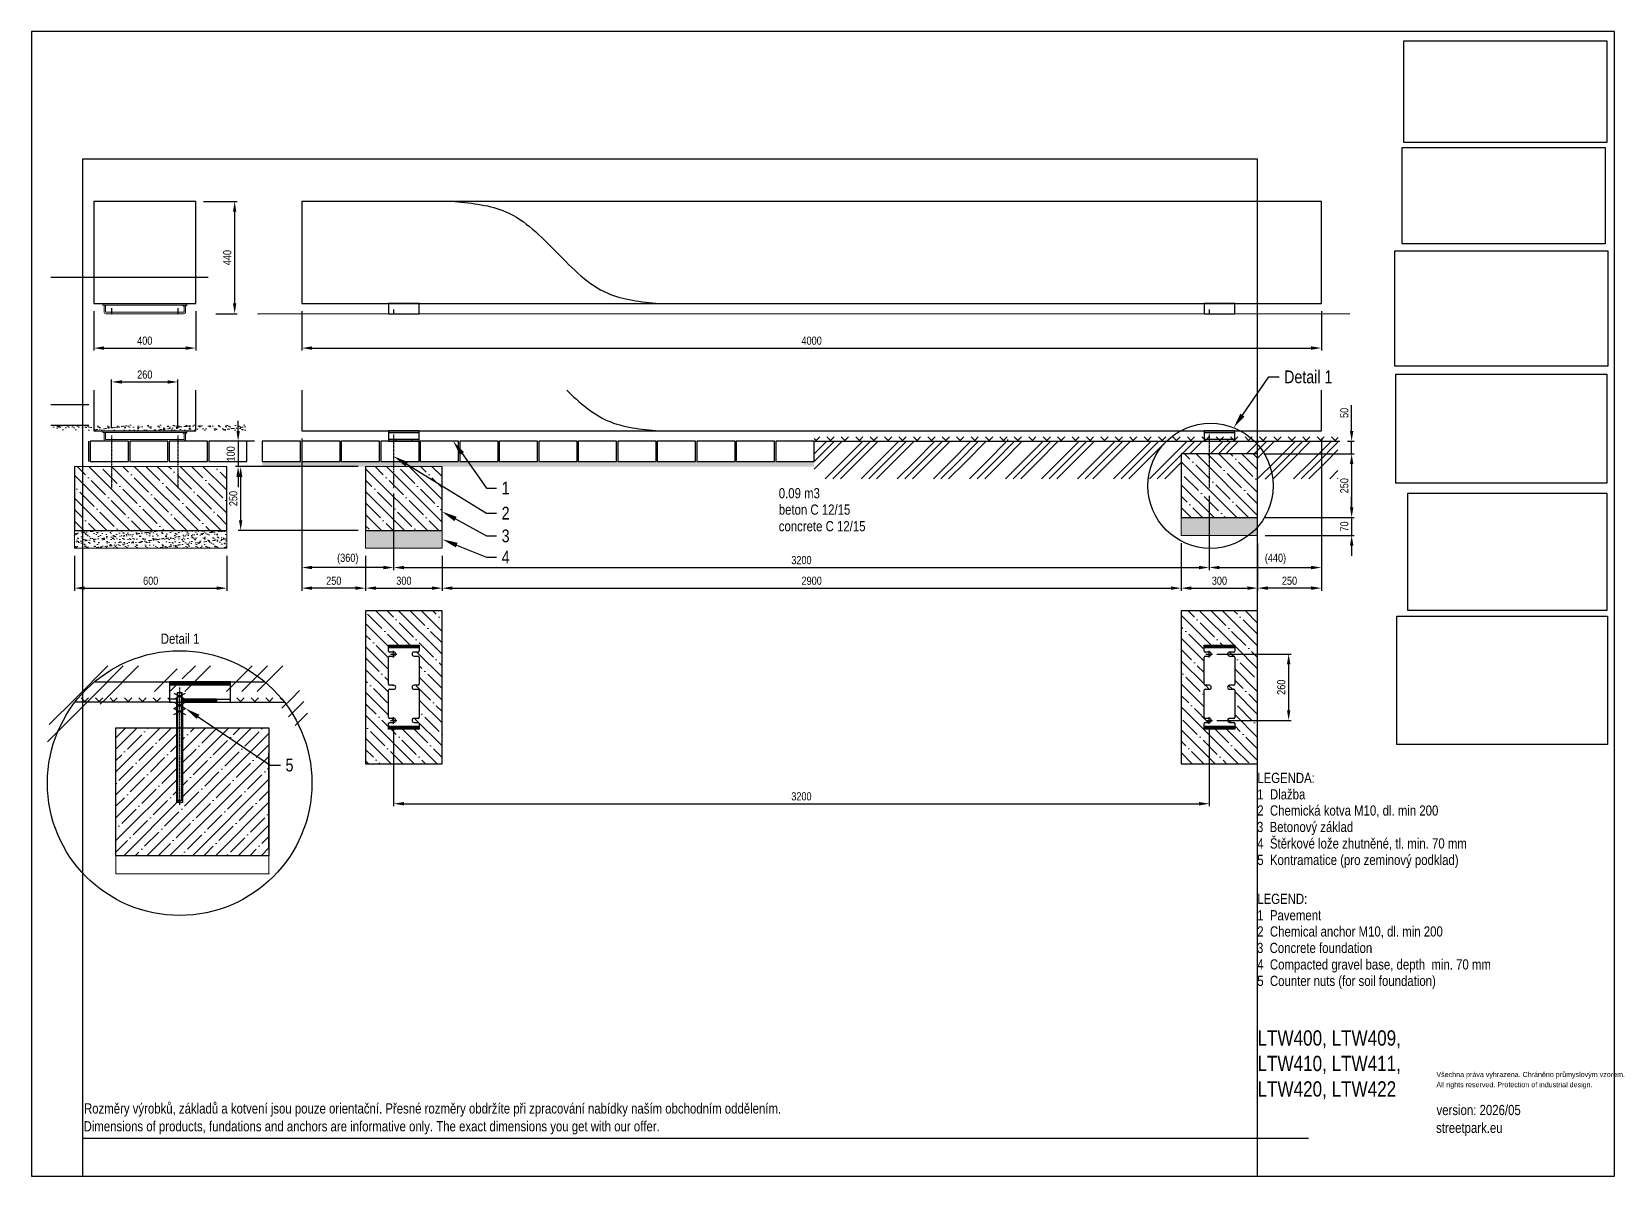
# Model space of a CAD drawing. Header units: millimetres. Extents: x 4694 to 10904, y 3135 to 7625.
import ezdxf
from ezdxf import colors
from ezdxf.entities.mleader import LeaderData, LeaderLine
from ezdxf.lldxf.tags import DXFTag
from ezdxf.math import Vec2, Vec3

# ---------------------------------------------------------------- set-up
doc = ezdxf.new("R2010")
doc.units = ezdxf.units.MM
doc.header["$LTSCALE"] = 0.1
doc.header["$XCLIPFRAME"] = 2
doc.linetypes.add('DashDot', pattern=[15, 9, -3, 0, -3])
doc.layers.add('Nekreslit', color=6, linetype='Continuous', plot=False)
doc.layers.add('SRAFY', color=251, linetype='Continuous', lineweight=13)
doc.styles.add('SEACAD_Arial', font='arial.ttf', dxfattribs={"width": 0.8})
tags = doc.linetypes.add('CENTER2', pattern=[28.575, 19.05, -3.175, 3.175, -3.175]).pattern_tags.tags
tags[10:11] = [DXFTag(74, 4), DXFTag(75, 0), DXFTag(340, '0'), DXFTag(46, 0.0), DXFTag(50, 0.0), DXFTag(44, 0.0), DXFTag(45, 0.0)]
tags[8:9] = [DXFTag(74, 4), DXFTag(75, 0), DXFTag(340, '0'), DXFTag(46, 0.0), DXFTag(50, 0.0), DXFTag(44, 0.0), DXFTag(45, 0.0)]
tags[6:7] = [DXFTag(74, 4), DXFTag(75, 0), DXFTag(340, '0'), DXFTag(46, 0.0), DXFTag(50, 0.0), DXFTag(44, 0.0), DXFTag(45, 0.0)]
tags[4:5] = [DXFTag(74, 4), DXFTag(75, 0), DXFTag(340, '0'), DXFTag(46, 0.0), DXFTag(50, 0.0), DXFTag(44, 0.0), DXFTag(45, 0.0)]
tags = doc.linetypes.add('HIDDEN2', pattern=[4.7625, 3.175, -1.5875]).pattern_tags.tags
tags[6:7] = [DXFTag(74, 4), DXFTag(75, 0), DXFTag(340, '0'), DXFTag(46, 0.0), DXFTag(50, 0.0), DXFTag(44, 0.0), DXFTag(45, 0.0)]
tags[4:5] = [DXFTag(74, 4), DXFTag(75, 0), DXFTag(340, '0'), DXFTag(46, 0.0), DXFTag(50, 0.0), DXFTag(44, 0.0), DXFTag(45, 0.0)]
doc.dimstyles.new('ISO-25', dxfattribs={"dimtxt": 1.6, "dimasz": 2, "dimexe": 0.5, "dimexo": 1.5, "dimtad": 1, "dimdec": 0, "dimtxsty": 'SEACAD_Arial', "dimcen": 2, "dimadec": 0, "dimazin": 0, "dimtfac": 1, "dimtdec": 0, "dimtmove": 0, "dimatfit": 3, "dimfxl": 1, "dimarcsym": 0})
picture_1 = doc.add_image_def('image1.jpg', size_in_pixel=(1600, 1200))
picture_2 = doc.add_image_def('image2.jpg', size_in_pixel=(1600, 1200))
picture_3 = doc.add_image_def('image3.jpg', size_in_pixel=(1600, 1200))
picture_4 = doc.add_image_def('image4.jpg', size_in_pixel=(1600, 1200))
picture_5 = doc.add_image_def('image5.jpg', size_in_pixel=(1600, 1200))
picture_6 = doc.add_image_def('image6.jpg', size_in_pixel=(1600, 1200))

msp = doc.modelspace()

# ---------------------------------------------------------------- texts
at = {"style": 'SEACAD_Arial', "width": 0.8}
for s, height, p in [('0.09 m3', 40, (7625.8, 5794.9)), ('beton C 12/15', 40, (7625.8, 5730.6)), ('concrete C 12/15', 40, (7625.8, 5665.5)), ('LEGENDA:', 40, (9503.3, 4678.1)), ('1  Dlažba', 40, (9503.3, 4613.8)), ('2  Chemická kotva M10, dl. min 200', 40, (9503.3, 4550.3)), ('3  Betonový základ', 40, (9502.2, 4485.8)), ('4  Štěrkové lože zhutněné, tl. min. 70 mm', 40, (9503.3, 4421.1)), ('5  Kontramatice (pro zeminový podklad)', 40, (9503.3, 4356.5)), ('LEGEND:', 40, (9503.3, 4203.7)), ('1  Pavement', 40, (9503.3, 4139.4)), ('2  Chemical anchor M10, dl. min 200', 40, (9503.3, 4075.8)), ('3  Concrete foundation', 40, (9502.2, 4011.3)), ('4  Compacted gravel base, depth  min. 70 mm', 40, (9503.3, 3946.6)), ('5  Counter nuts (for soil foundation)', 40, (9503.3, 3882)), ('Všechna práva vyhrazena. Chráněno průmyslovým vzorem.', 20, (10206.2, 3524.8)), ('All rights reserved. Protection of industrial design.', 20, (10206.2, 3484.8)), ('Rozměry výrobků, základů a kotvení jsou pouze orientační. Přesné rozměry obdržíte při zpracování nabídky naším obchodním oddělením.', 39.9982, (4899.8, 3381.6)), ('version: 2026/05', 40, (10206.7, 3375.5)), ('Dimensions of products, fundations and anchors are informative only. The exact dimensions you get with our offer.', 39.9982, (4898.2, 3311.7)), ('streetpark.eu', 40, (10205.1, 3305.6))]:
    msp.add_text(s, height=height, dxfattribs=at).set_placement(p)
at = {"attachment_point": 1, "style": 'SEACAD_Arial'}
for s, width, insert, char_height in [('Detail 1', 226.121, (5201, 5264.3), 40), ('LTW400, LTW409, LTW410, LTW411, LTW420, LTW422', 584.958, (9504.3, 3708), 60)]:
    msp.add_mtext_dynamic_manual_height_columns(s, width=width, gutter_width=200, heights=[0], dxfattribs=dict(at, insert=insert, char_height=char_height))

# ---------------------------------------------------------------- blocks, each defined once
blk = doc.blocks.new('*D4')
at = {"color": 0, "lineweight": -2, "transparency": 16777216}
for p, q in [((6114.8, 5813.5), (6114.8, 5513.3)), ((9314.8, 5804.5), (9314.8, 5513.3)), ((6154.8, 5523.3), (9274.8, 5523.3))]:
    blk.add_line(p, q, dxfattribs=at)
at = {"color": 0, "transparency": 16777216}
for points in [[(6154.8, 5530), (6154.8, 5516.6), (6114.8, 5523.3)], [(9274.8, 5530), (9274.8, 5516.6), (9314.8, 5523.3)]]:
    blk.add_solid(points, dxfattribs=at)
at = {"layer": 'Defpoints', "color": 0, "transparency": 16777216}
for p in [(6114.8, 5843.5), (9314.8, 5834.5), (9314.8, 5523.3)]:
    blk.add_point(p, dxfattribs=at)
at = {"color": 0, "transparency": 16777216, "insert": (7714.8, 5552.2), "char_height": 32, "attachment_point": 5, "style": 'SEACAD_Arial'}
blk.add_mtext('3200', dxfattribs=at)
blk = doc.blocks.new('*D5')
at = {"color": 0, "lineweight": -2, "transparency": 16777216}
for p, q in [((9534.9, 5969.3), (9883.7, 5969.3)), ((9873.7, 5929.3), (9873.7, 5759.3)), ((9534.9, 5719.3), (9883.7, 5719.3))]:
    blk.add_line(p, q, dxfattribs=at)
at = {"color": 0, "transparency": 16777216}
for points in [[(9867, 5929.3), (9880.4, 5929.3), (9873.7, 5969.3)], [(9867, 5759.3), (9880.4, 5759.3), (9873.7, 5719.3)]]:
    blk.add_solid(points, dxfattribs=at)
at = {"layer": 'Defpoints', "color": 0, "transparency": 16777216}
for p in [(9504.9, 5969.3), (9504.9, 5719.3), (9873.7, 5719.3)]:
    blk.add_point(p, dxfattribs=at)
at = {"color": 0, "transparency": 16777216, "insert": (9844.9, 5844.3), "char_height": 32, "attachment_point": 5, "rotation": 90, "style": 'SEACAD_Arial'}
blk.add_mtext('250', dxfattribs=at)
blk = doc.blocks.new('*D6')
at = {"color": 0, "lineweight": -2, "transparency": 16777216}
for p, q in [((9873.7, 5759.3), (9873.7, 5799.3)), ((9534.9, 5719.3), (9883.7, 5719.3)), ((9873.7, 5719.3), (9873.7, 5649.3)), ((9534.9, 5649.3), (9883.7, 5649.3)), ((9873.7, 5609.3), (9873.7, 5569.3))]:
    blk.add_line(p, q, dxfattribs=at)
at = {"color": 0, "transparency": 16777216}
for points in [[(9867, 5759.3), (9880.4, 5759.3), (9873.7, 5719.3)], [(9867, 5609.3), (9880.4, 5609.3), (9873.7, 5649.3)]]:
    blk.add_solid(points, dxfattribs=at)
at = {"layer": 'Defpoints', "color": 0, "transparency": 16777216}
for p in [(9504.9, 5719.3), (9504.9, 5649.3), (9873.7, 5649.3)]:
    blk.add_point(p, dxfattribs=at)
at = {"color": 0, "transparency": 16777216, "insert": (9844.9, 5684.3), "char_height": 32, "attachment_point": 5, "rotation": 90, "style": 'SEACAD_Arial'}
blk.add_mtext('70', dxfattribs=at)
blk = doc.blocks.new('*D7')
at = {"color": 0, "lineweight": -2, "transparency": 16777216}
for p, q in [((4862.3, 5568.8), (4862.3, 5432.5)), ((5460.4, 5568.8), (5460.4, 5432.5)), ((4902.3, 5442.5), (5420.4, 5442.5))]:
    blk.add_line(p, q, dxfattribs=at)
at = {"color": 0, "transparency": 16777216}
for points in [[(4902.3, 5449.2), (4902.3, 5435.9), (4862.3, 5442.5)], [(5420.4, 5449.2), (5420.4, 5435.9), (5460.4, 5442.5)]]:
    blk.add_solid(points, dxfattribs=at)
at = {"layer": 'Defpoints', "color": 0, "transparency": 16777216}
for p in [(4862.3, 5598.8), (5460.4, 5598.8), (5460.4, 5442.5)]:
    blk.add_point(p, dxfattribs=at)
at = {"color": 0, "transparency": 16777216, "insert": (5161.4, 5471.4), "char_height": 32, "attachment_point": 5, "style": 'SEACAD_Arial'}
blk.add_mtext('600', dxfattribs=at)
blk = doc.blocks.new('*D8')
at = {"color": 0, "lineweight": -2, "transparency": 16777216}
for p, q in [((6004.9, 5568.8), (6004.9, 5432.5)), ((6304.9, 5568.8), (6304.9, 5432.5)), ((6044.9, 5442.5), (6264.9, 5442.5))]:
    blk.add_line(p, q, dxfattribs=at)
at = {"color": 0, "transparency": 16777216}
for points in [[(6044.9, 5449.2), (6044.9, 5435.9), (6004.9, 5442.5)], [(6264.9, 5449.2), (6264.9, 5435.9), (6304.9, 5442.5)]]:
    blk.add_solid(points, dxfattribs=at)
at = {"layer": 'Defpoints', "color": 0, "transparency": 16777216}
for p in [(6004.9, 5598.8), (6304.9, 5598.8), (6304.9, 5442.5)]:
    blk.add_point(p, dxfattribs=at)
at = {"color": 0, "transparency": 16777216, "insert": (6154.9, 5471.4), "char_height": 32, "attachment_point": 5, "style": 'SEACAD_Arial'}
blk.add_mtext('300', dxfattribs=at)
blk = doc.blocks.new('*D9')
at = {"color": 0, "lineweight": -2, "transparency": 16777216}
for p, q in [((9204.9, 5619.2), (9204.9, 5432.5)), ((9504.9, 5619.3), (9504.9, 5432.5)), ((9244.9, 5442.5), (9464.9, 5442.5))]:
    blk.add_line(p, q, dxfattribs=at)
at = {"color": 0, "transparency": 16777216}
for points in [[(9244.9, 5449.2), (9244.9, 5435.9), (9204.9, 5442.5)], [(9464.9, 5449.2), (9464.9, 5435.9), (9504.9, 5442.5)]]:
    blk.add_solid(points, dxfattribs=at)
at = {"layer": 'Defpoints', "color": 0, "transparency": 16777216}
for p in [(9204.9, 5649.2), (9504.9, 5649.3), (9504.9, 5442.5)]:
    blk.add_point(p, dxfattribs=at)
at = {"color": 0, "transparency": 16777216, "insert": (9354.9, 5471.4), "char_height": 32, "attachment_point": 5, "style": 'SEACAD_Arial'}
blk.add_mtext('300', dxfattribs=at)
blk = doc.blocks.new('*D10')
at = {"color": 0, "lineweight": -2, "transparency": 16777216}
for p, q in [((9204.9, 5619.2), (9204.9, 5432.5)), ((6304.9, 5568.8), (6304.9, 5432.5)), ((6344.9, 5442.5), (9164.9, 5442.5))]:
    blk.add_line(p, q, dxfattribs=at)
at = {"color": 0, "transparency": 16777216}
for points in [[(6344.9, 5449.2), (6344.9, 5435.9), (6304.9, 5442.5)], [(9164.9, 5449.2), (9164.9, 5435.9), (9204.9, 5442.5)]]:
    blk.add_solid(points, dxfattribs=at)
at = {"layer": 'Defpoints', "color": 0, "transparency": 16777216}
for p in [(6304.9, 5598.8), (9204.9, 5649.2), (9204.9, 5442.5)]:
    blk.add_point(p, dxfattribs=at)
at = {"color": 0, "transparency": 16777216, "insert": (7754.9, 5471.4), "char_height": 32, "attachment_point": 5, "style": 'SEACAD_Arial'}
blk.add_mtext('2900', dxfattribs=at)
blk = doc.blocks.new('*D0')
at = {"color": 0, "lineweight": -2, "transparency": 16777216}
for p, q in [((9873.7, 6059.1), (9873.7, 6160.7)), ((9534.9, 5969.3), (9883.7, 5969.3)), ((9857.8, 6019.1), (9883.7, 6019.1)), ((9873.7, 5969.3), (9873.7, 6019.1)), ((9873.7, 5929.3), (9873.7, 5889.3))]:
    blk.add_line(p, q, dxfattribs=at)
at = {"color": 0, "transparency": 16777216}
for points in [[(9867, 6059.1), (9880.4, 6059.1), (9873.7, 6019.1)], [(9867, 5929.3), (9880.4, 5929.3), (9873.7, 5969.3)]]:
    blk.add_solid(points, dxfattribs=at)
at = {"layer": 'Defpoints', "color": 0, "transparency": 16777216}
for p in [(9504.9, 5969.3), (9827.8, 6019.1), (9873.7, 6019.1)]:
    blk.add_point(p, dxfattribs=at)
at = {"color": 0, "transparency": 16777216, "insert": (9844.9, 6129.9), "char_height": 32, "attachment_point": 5, "rotation": 90, "style": 'SEACAD_Arial'}
blk.add_mtext('50', dxfattribs=at)
blk = doc.blocks.new('*D1')
at = {"color": 0, "lineweight": -2, "transparency": 16777216}
for p, q in [((5008.3, 6070.6), (5008.3, 6261.2)), ((5048.3, 6251.2), (5228.3, 6251.2)), ((5268.3, 6070.6), (5268.3, 6261.2))]:
    blk.add_line(p, q, dxfattribs=at)
at = {"color": 0, "transparency": 16777216}
for points in [[(5048.3, 6257.9), (5048.3, 6244.6), (5008.3, 6251.2)], [(5228.3, 6257.9), (5228.3, 6244.6), (5268.3, 6251.2)]]:
    blk.add_solid(points, dxfattribs=at)
at = {"layer": 'Defpoints', "color": 0, "transparency": 16777216}
for p in [(5268.3, 6251.2), (5008.3, 6040.6), (5268.3, 6040.6)]:
    blk.add_point(p, dxfattribs=at)
at = {"color": 0, "transparency": 16777216, "insert": (5138.3, 6280.1), "char_height": 32, "attachment_point": 5, "style": 'SEACAD_Arial'}
blk.add_mtext('260', dxfattribs=at)
blk = doc.blocks.new('*D2')
at = {"color": 0, "lineweight": -2, "transparency": 16777216}
for p, q in [((4938.3, 6529.1), (4938.3, 6374.2)), ((5338.3, 6529.1), (5338.3, 6374.2)), ((4978.3, 6384.2), (5298.3, 6384.2))]:
    blk.add_line(p, q, dxfattribs=at)
at = {"color": 0, "transparency": 16777216}
for points in [[(4978.3, 6390.8), (4978.3, 6377.5), (4938.3, 6384.2)], [(5298.3, 6390.8), (5298.3, 6377.5), (5338.3, 6384.2)]]:
    blk.add_solid(points, dxfattribs=at)
at = {"layer": 'Defpoints', "color": 0, "transparency": 16777216}
for p in [(4938.3, 6559.1), (5338.3, 6559.1), (5338.3, 6384.2)]:
    blk.add_point(p, dxfattribs=at)
at = {"color": 0, "transparency": 16777216, "insert": (5138.3, 6413), "char_height": 32, "attachment_point": 5, "style": 'SEACAD_Arial'}
blk.add_mtext('400', dxfattribs=at)
blk = doc.blocks.new('*D3')
at = {"color": 0, "lineweight": -2, "transparency": 16777216}
for p, q in [((5754.8, 6529.1), (5754.8, 6374.2)), ((9754.8, 6529.1), (9754.8, 6374.2)), ((5794.8, 6384.2), (9714.8, 6384.2))]:
    blk.add_line(p, q, dxfattribs=at)
at = {"color": 0, "transparency": 16777216}
for points in [[(5794.8, 6390.8), (5794.8, 6377.5), (5754.8, 6384.2)], [(9714.8, 6390.8), (9714.8, 6377.5), (9754.8, 6384.2)]]:
    blk.add_solid(points, dxfattribs=at)
at = {"layer": 'Defpoints', "color": 0, "transparency": 16777216}
for p in [(5754.8, 6559.1), (9754.8, 6559.1), (9754.8, 6384.2)]:
    blk.add_point(p, dxfattribs=at)
at = {"color": 0, "transparency": 16777216, "insert": (7754.8, 6413), "char_height": 32, "attachment_point": 5, "style": 'SEACAD_Arial'}
blk.add_mtext('4000', dxfattribs=at)
blk = doc.blocks.new('*D11')
at = {"color": 0, "lineweight": -2, "transparency": 16777216}
for p, q in [((6114.8, 4893.8), (6114.8, 4586.9)), ((9314.8, 4893.8), (9314.8, 4586.9)), ((6154.8, 4596.9), (9274.8, 4596.9))]:
    blk.add_line(p, q, dxfattribs=at)
at = {"color": 0, "transparency": 16777216}
for points in [[(6154.8, 4603.5), (6154.8, 4590.2), (6114.8, 4596.9)], [(9274.8, 4603.5), (9274.8, 4590.2), (9314.8, 4596.9)]]:
    blk.add_solid(points, dxfattribs=at)
at = {"layer": 'Defpoints', "color": 0, "transparency": 16777216}
for p in [(6114.8, 4923.8), (9314.8, 4923.8), (9314.8, 4596.9)]:
    blk.add_point(p, dxfattribs=at)
at = {"color": 0, "transparency": 16777216, "insert": (7714.8, 4625.7), "char_height": 32, "attachment_point": 5, "style": 'SEACAD_Arial'}
blk.add_mtext('3200', dxfattribs=at)
blk = doc.blocks.new('*D12')
at = {"color": 0, "lineweight": -2, "transparency": 16777216}
for p, q in [((5368.3, 6959.1), (5500.9, 6959.1)), ((5490.9, 6919.1), (5490.9, 6559.1)), ((5417.5, 6519.1), (5500.9, 6519.1))]:
    blk.add_line(p, q, dxfattribs=at)
at = {"color": 0, "transparency": 16777216}
for points in [[(5484.2, 6919.1), (5497.5, 6919.1), (5490.9, 6959.1)], [(5484.2, 6559.1), (5497.5, 6559.1), (5490.9, 6519.1)]]:
    blk.add_solid(points, dxfattribs=at)
at = {"layer": 'Defpoints', "color": 0, "transparency": 16777216}
for p in [(5338.3, 6959.1), (5387.5, 6519.1), (5490.9, 6519.1)]:
    blk.add_point(p, dxfattribs=at)
at = {"color": 0, "transparency": 16777216, "insert": (5462, 6739.1), "char_height": 32, "attachment_point": 5, "rotation": 90, "style": 'SEACAD_Arial'}
blk.add_mtext('440', dxfattribs=at)
blk = doc.blocks.new('*D13')
at = {"color": 0, "lineweight": -2, "transparency": 16777216}
for p, q in [((9344.8, 5183.8), (9636.5, 5183.8)), ((9626.5, 5143.8), (9626.5, 4963.8)), ((9344.8, 4923.8), (9636.5, 4923.8))]:
    blk.add_line(p, q, dxfattribs=at)
at = {"color": 0, "transparency": 16777216}
for points in [[(9619.8, 5143.8), (9633.2, 5143.8), (9626.5, 5183.8)], [(9619.8, 4963.8), (9633.2, 4963.8), (9626.5, 4923.8)]]:
    blk.add_solid(points, dxfattribs=at)
at = {"layer": 'Defpoints', "color": 0, "transparency": 16777216}
for p in [(9314.8, 5183.8), (9314.8, 4923.8), (9626.5, 4923.8)]:
    blk.add_point(p, dxfattribs=at)
at = {"color": 0, "transparency": 16777216, "insert": (9597.7, 5053.8), "char_height": 32, "attachment_point": 5, "rotation": 90, "style": 'SEACAD_Arial'}
blk.add_mtext('260', dxfattribs=at)
blk = doc.blocks.new('*D14')
at = {"color": 0, "lineweight": -2, "transparency": 16777216}
for p, q in [((5504.5, 6059.1), (5504.5, 6099.1)), ((5569.3, 6019.1), (5494.5, 6019.1)), ((5504.5, 6019.1), (5504.5, 5919.1)), ((5974.9, 5919.1), (5494.5, 5919.1)), ((5504.5, 5879.1), (5504.5, 5839.1))]:
    blk.add_line(p, q, dxfattribs=at)
at = {"color": 0, "transparency": 16777216}
for points in [[(5497.8, 6059.1), (5511.2, 6059.1), (5504.5, 6019.1)], [(5497.8, 5879.1), (5511.2, 5879.1), (5504.5, 5919.1)]]:
    blk.add_solid(points, dxfattribs=at)
at = {"layer": 'Defpoints', "color": 0, "transparency": 16777216}
for p in [(5599.3, 6019.1), (5504.5, 5919.1), (6004.9, 5919.1)]:
    blk.add_point(p, dxfattribs=at)
at = {"color": 0, "transparency": 16777216, "insert": (5475.7, 5969.1), "char_height": 32, "attachment_point": 5, "rotation": 90, "style": 'SEACAD_Arial'}
blk.add_mtext('100', dxfattribs=at)
blk = doc.blocks.new('*D15')
at = {"color": 0, "lineweight": -2, "transparency": 16777216}
for p, q in [((5754.8, 6029.1), (5754.8, 5513.3)), ((6114.8, 5804.5), (6114.8, 5513.3)), ((6074.8, 5523.3), (5794.8, 5523.3))]:
    blk.add_line(p, q, dxfattribs=at)
at = {"color": 0, "transparency": 16777216}
for points in [[(5794.8, 5530), (5794.8, 5516.6), (5754.8, 5523.3)], [(6074.8, 5530), (6074.8, 5516.6), (6114.8, 5523.3)]]:
    blk.add_solid(points, dxfattribs=at)
at = {"layer": 'Defpoints', "color": 0, "transparency": 16777216}
for p in [(5754.8, 6059.1), (6114.8, 5834.5), (5754.8, 5523.3)]:
    blk.add_point(p, dxfattribs=at)
at = {"color": 0, "transparency": 16777216, "insert": (5934.8, 5556.8), "char_height": 32, "attachment_point": 5, "style": 'SEACAD_Arial'}
blk.add_mtext('(360)', dxfattribs=at)
blk = doc.blocks.new('*D16')
at = {"color": 0, "lineweight": -2, "transparency": 16777216}
for p, q in [((5579.3, 5919.1), (5504.5, 5919.1)), ((5514.5, 5879.1), (5514.5, 5708.8)), ((5974.9, 5668.8), (5504.5, 5668.8))]:
    blk.add_line(p, q, dxfattribs=at)
at = {"color": 0, "transparency": 16777216}
for points in [[(5507.8, 5879.1), (5521.2, 5879.1), (5514.5, 5919.1)], [(5507.8, 5708.8), (5521.2, 5708.8), (5514.5, 5668.8)]]:
    blk.add_solid(points, dxfattribs=at)
at = {"layer": 'Defpoints', "color": 0, "transparency": 16777216}
for p in [(5609.3, 5919.1), (5514.5, 5668.8), (6004.9, 5668.8)]:
    blk.add_point(p, dxfattribs=at)
at = {"color": 0, "transparency": 16777216, "insert": (5485.7, 5793.9), "char_height": 32, "attachment_point": 5, "rotation": 90, "style": 'SEACAD_Arial'}
blk.add_mtext('250', dxfattribs=at)
blk = doc.blocks.new('*D17')
at = {"color": 0, "lineweight": -2, "transparency": 16777216}
for p, q in [((5754.8, 6029.1), (5754.8, 5432.5)), ((6004.9, 5568.8), (6004.9, 5432.5)), ((5964.9, 5442.5), (5794.8, 5442.5))]:
    blk.add_line(p, q, dxfattribs=at)
at = {"color": 0, "transparency": 16777216}
for points in [[(5794.8, 5449.2), (5794.8, 5435.9), (5754.8, 5442.5)], [(5964.9, 5449.2), (5964.9, 5435.9), (6004.9, 5442.5)]]:
    blk.add_solid(points, dxfattribs=at)
at = {"layer": 'Defpoints', "color": 0, "transparency": 16777216}
for p in [(5754.8, 6059.1), (6004.9, 5598.8), (5754.8, 5442.5)]:
    blk.add_point(p, dxfattribs=at)
at = {"color": 0, "transparency": 16777216, "insert": (5879.8, 5471.4), "char_height": 32, "attachment_point": 5, "style": 'SEACAD_Arial'}
blk.add_mtext('250', dxfattribs=at)
blk = doc.blocks.new('*D18')
at = {"color": 0, "lineweight": -2, "transparency": 16777216}
for p, q in [((9754.8, 6029.1), (9754.8, 5432.5)), ((9504.9, 5619.3), (9504.9, 5432.5)), ((9714.8, 5442.5), (9544.9, 5442.5))]:
    blk.add_line(p, q, dxfattribs=at)
at = {"color": 0, "transparency": 16777216}
for points in [[(9544.9, 5449.2), (9544.9, 5435.9), (9504.9, 5442.5)], [(9714.8, 5449.2), (9714.8, 5435.9), (9754.8, 5442.5)]]:
    blk.add_solid(points, dxfattribs=at)
at = {"layer": 'Defpoints', "color": 0, "transparency": 16777216}
for p in [(9754.8, 6059.1), (9504.9, 5649.3), (9504.9, 5442.5)]:
    blk.add_point(p, dxfattribs=at)
at = {"color": 0, "transparency": 16777216, "insert": (9629.8, 5471.4), "char_height": 32, "attachment_point": 5, "style": 'SEACAD_Arial'}
blk.add_mtext('250', dxfattribs=at)
blk = doc.blocks.new('*D19')
at = {"color": 0, "lineweight": -2, "transparency": 16777216}
for p, q in [((9754.8, 6029.1), (9754.8, 5513.3)), ((9314.8, 5804.5), (9314.8, 5513.3)), ((9354.8, 5523.3), (9714.8, 5523.3))]:
    blk.add_line(p, q, dxfattribs=at)
at = {"color": 0, "transparency": 16777216}
for points in [[(9354.8, 5530), (9354.8, 5516.6), (9314.8, 5523.3)], [(9714.8, 5530), (9714.8, 5516.6), (9754.8, 5523.3)]]:
    blk.add_solid(points, dxfattribs=at)
at = {"layer": 'Defpoints', "color": 0, "transparency": 16777216}
for p in [(9754.8, 6059.1), (9314.8, 5834.5), (9754.8, 5523.3)]:
    blk.add_point(p, dxfattribs=at)
at = {"color": 0, "transparency": 16777216, "insert": (9574.8, 5556.8), "char_height": 32, "attachment_point": 5, "style": 'SEACAD_Arial'}
blk.add_mtext('(440)', dxfattribs=at)

# ---------------------------------------------------------------- dimensions: what is measured, and where the dimension line sits
for base, p1, p2, picture, middle in [((5490.9, 6519.1), (5338.3, 6959.1), (5387.5, 6519.1), '*D12', (5462, 6739.1)), ((5504.5, 5919.1), (5599.3, 6019.1), (6004.9, 5919.1), '*D14', (5475.7, 5969.1)), ((5514.5, 5668.8), (5609.3, 5919.1), (6004.9, 5668.8), '*D16', (5485.7, 5793.9))]:
    dim = msp.add_linear_dim(base=base, p1=p1, p2=p2, angle=90, dimstyle='ISO-25')
    dim.commit()
    dim.dimension.update_dxf_attribs({"geometry": picture, "text_midpoint": middle})
for base, p1, p2, picture, middle in [((5338.3, 6384.2), (4938.3, 6559.1), (5338.3, 6559.1), '*D2', (5138.3, 6413)), ((9754.8, 6384.2), (5754.8, 6559.1), (9754.8, 6559.1), '*D3', (7754.8, 6413)), ((5268.3, 6251.2), (5008.3, 6040.6), (5268.3, 6040.6), '*D1', (5138.3, 6280.1))]:
    dim = msp.add_linear_dim(base=base, p1=p1, p2=p2, dimstyle='ISO-25')
    dim.commit()
    dim.dimension.update_dxf_attribs({"geometry": picture, "text_midpoint": middle})
for base, p1, p2, picture, middle in [((9873.7, 6019.1), (9504.9, 5969.3), (9827.8, 6019.1), '*D0', (9873.7, 6129.9)), ((9626.5, 4923.8), (9314.8, 5183.8), (9314.8, 4923.8), '*D13', (9626.5, 5053.8))]:
    dim = msp.add_linear_dim(base=base, p1=p1, p2=p2, angle=90, dimstyle='ISO-25')
    dim.commit()
    dim.dimension.update_dxf_attribs({"geometry": picture, "text_midpoint": middle, "dimtype": 160})
dim = msp.add_linear_dim(base=(5754.8, 5523.3), p1=(6114.8, 5834.5), p2=(5754.8, 6059.1), angle=180, text='(<>)', dimstyle='ISO-25', override={"dimscale": 0, "dimrnd": 10})
dim.commit()
dim.dimension.update_dxf_attribs({"geometry": '*D15', "text_midpoint": (5934.8, 5523.3), "dimtype": 160})
for base, p1, p2, angle, override, picture, middle in [((5754.8, 5442.5), (6004.9, 5598.8), (5754.8, 6059.1), 180, {"dimscale": 0}, '*D17', (5879.8, 5471.4)), ((9504.9, 5442.5), (9754.8, 6059.1), (9504.9, 5649.3), 180, {"dimscale": 0}, '*D18', (9629.8, 5471.4)), ((9873.7, 5649.3), (9504.9, 5719.3), (9504.9, 5649.3), 90, {"dimscale": 0, "dimtmove": 1}, '*D6', (9844.9, 5684.3))]:
    dim = msp.add_linear_dim(base=base, p1=p1, p2=p2, angle=angle, dimstyle='ISO-25', override=override)
    dim.commit()
    dim.dimension.update_dxf_attribs({"geometry": picture, "text_midpoint": middle})
dim = msp.add_linear_dim(base=(9754.8, 5523.3), p1=(9314.8, 5834.5), p2=(9754.8, 6059.1), text='(<>)', dimstyle='ISO-25', override={"dimscale": 0, "dimrnd": 10})
dim.commit()
dim.dimension.update_dxf_attribs({"geometry": '*D19', "text_midpoint": (9574.8, 5523.3), "dimtype": 160})
dim = msp.add_linear_dim(base=(9873.7, 5719.3), p1=(9504.9, 5969.3), p2=(9504.9, 5719.3), angle=90, dimstyle='ISO-25', override={"dimscale": 0})
dim.commit()
dim.dimension.update_dxf_attribs({"geometry": '*D5', "text_midpoint": (9873.7, 5844.3), "dimtype": 160})
dim = msp.add_linear_dim(base=(9314.8, 5523.3), p1=(6114.8, 5843.5), p2=(9314.8, 5834.5), dimstyle='ISO-25', override={"dimscale": 0, "dimrnd": 10})
dim.commit()
dim.dimension.update_dxf_attribs({"geometry": '*D4', "text_midpoint": (7714.8, 5523.3), "dimtype": 160})
for base, p1, p2, override, picture, middle in [((5460.4, 5442.5), (4862.3, 5598.8), (5460.4, 5598.8), {"dimscale": 0, "dimrnd": 10}, '*D7', (5161.4, 5471.4)), ((6304.9, 5442.5), (6004.9, 5598.8), (6304.9, 5598.8), {"dimscale": 0}, '*D8', (6154.9, 5471.4)), ((9204.9, 5442.5), (6304.9, 5598.8), (9204.9, 5649.2), {"dimscale": 0, "dimrnd": 10}, '*D10', (7754.9, 5471.4)), ((9504.9, 5442.5), (9204.9, 5649.2), (9504.9, 5649.3), {"dimscale": 0}, '*D9', (9354.9, 5471.4)), ((9314.8, 4596.9), (6114.8, 4923.8), (9314.8, 4923.8), {"dimrnd": 10}, '*D11', (7714.8, 4625.7))]:
    dim = msp.add_linear_dim(base=base, p1=p1, p2=p2, dimstyle='ISO-25', override=override)
    dim.commit()
    dim.dimension.update_dxf_attribs({"geometry": picture, "text_midpoint": middle})

# ---------------------------------------------------------------- hatches: boundary and pattern name
at = {"layer": 'SRAFY'}
h = msp.add_hatch(dxfattribs=at)
h.set_pattern_fill('AR-SAND', color=256, scale=0.5)
h.set_pattern_definition([(37.5, (-1456.11, 847.175), (-0.800016, 24.47066), [0, -19.304, 0, -21.59, 0, -20.6375]), (7.5, (-1456.11, 847.175), (22.47616, 35.84126), [0, -10.414, 0, -17.399, 0, -6.6675]), (327.5, (-1471.73, 847.175), (39.54962, 0.07186), [0, -6.35, 0, -22.86, 0, -29.845]), (317.5, (-1471.73, 847.175), (38.17782, 11.14647), [0, -3.175, 0, -14.986, 0, -17.145])])
h.paths.add_polyline_path([(4769.3, 6081.8), (4769.3, 6061.9), (5109.9, 6061.8), (5229.8, 6061.7), (5229.8, 6081.8)])
h.paths.add_polyline_path([(5539.3, 6061.5), (5539.3, 6081.8), (5229.8, 6081.8), (5229.8, 6061.7), (5359.8, 6061.5)])
h = msp.add_hatch(dxfattribs=at)
h.set_pattern_fill('TERACO', color=256, scale=20)
h.set_pattern_definition([(45, (1549.754, 704.445), (-28.28427, 28.28427), [20, -20]), (135, (1606.323, 704.445), (-28.28427, -28.28427), [20, -20])])
h.paths.add_polyline_path([(7764.3, 6019.1), (7764.3, 6042.1), (9820.2, 6042.1), (9820.2, 6019.1)])
h = msp.add_hatch(dxfattribs=at)
h.set_pattern_fill('GOST_GROUND', color=256, scale=10)
h.set_pattern_definition([(45, (1085.37, 704.44), (141.4214, -9e-15), [200]), (45, (1115.37, 704.44), (141.4214, -9e-15), [200]), (45, (1145.37, 704.44), (141.4214, -9e-15), [200])])
h.paths.add_polyline_path([(9204.9, 5871.4), (7764.1, 5871.6), (7764.5, 6019.1), (9819.8, 6019.1), (9819.8, 5871.7), (9504.9, 5870.3), (9504.9, 5967.9), (9204.9, 5969.3)])
h = msp.add_hatch(dxfattribs=at)
h.set_pattern_fill('ANSI35', color=256, scale=10, angle=90)
h.set_pattern_definition([(135, (1123.37, 459.155), (-44.9013, -44.9013), []), (135, (1123.37, 504.056), (-44.9013, -44.9013), [79.375, -15.875, 0, -15.875])])
h.paths.add_polyline_path([(9504.8, 5969.3), (9204.9, 5969.3), (9204.9, 5719.3), (9504.9, 5719.3)])
h = msp.add_hatch(dxfattribs=at)
h.set_pattern_fill('ANSI35', color=256, scale=10, angle=90)
h.set_pattern_definition([(135, (-527.11, 408.655), (-44.9013, -44.9013), []), (135, (-527.11, 453.557), (-44.9013, -44.9013), [79.375, -15.875, 0, -15.875])])
h.paths.add_polyline_path([(5460.4, 5918.7), (4937.3, 5919), (4937.3, 5668.7), (5460.4, 5668.7)])
h.paths.add_polyline_path([(4937.3, 5919), (4862.3, 5919.1), (4862.3, 5668.7), (4910.3, 5668.8, 2.414211), (4910.3, 5668.8, 0.414214), (4910.3, 5668.8), (4937.3, 5668.8)])
h = msp.add_hatch(dxfattribs=at)
h.set_pattern_fill('AR-SAND', color=256, scale=0.5)
h.set_pattern_definition([(37.5, (-626.11, 704.445), (-0.800016, 24.47066), [0, -19.304, 0, -21.59, 0, -20.6375]), (7.5, (-626.11, 704.445), (22.47616, 35.84126), [0, -10.414, 0, -17.399, 0, -6.6675]), (327.5, (-641.73, 704.445), (39.54962, 0.07186), [0, -6.35, 0, -22.86, 0, -29.845]), (317.5, (-641.73, 704.445), (38.17782, 11.14647), [0, -3.175, 0, -14.986, 0, -17.145])])
h.paths.add_polyline_path([(5599.3, 5939.1), (5599.3, 5919.1), (5939.9, 5919.1), (6059.8, 5918.9), (6059.8, 5939.1)])
h.paths.add_polyline_path([(7764.3, 5918.8), (7764.3, 5939.1), (6059.8, 5939.1), (6059.8, 5918.9), (6189.8, 5918.8)])
h = msp.add_hatch(dxfattribs=at)
h.set_pattern_fill('ANSI35', color=256, scale=10, angle=90)
h.set_pattern_definition([(135, (-616.11, 408.655), (-44.9013, -44.9013), []), (135, (-616.11, 453.557), (-44.9013, -44.9013), [79.375, -15.875, 0, -15.875])])
h.paths.add_polyline_path([(6004.9, 5919.1), (6004.9, 5668.8), (6304.9, 5668.8), (6304.8, 5918.8)])
h = msp.add_hatch(dxfattribs=at)
h.set_pattern_fill('AR-SAND', color=256, scale=0.5)
h.set_pattern_definition([(37.5, (1453.967, -942.238), (-0.800016, 24.47066), [0, -19.304, 0, -21.59, 0, -20.6375]), (7.5, (1453.967, -942.238), (22.47616, 35.84126), [0, -10.414, 0, -17.399, 0, -6.6675]), (327.5, (1438.346, -942.238), (39.54962, 0.07186), [0, -6.35, 0, -22.86, 0, -29.845]), (317.5, (1438.346, -942.238), (38.17782, 11.14647), [0, -3.175, 0, -14.986, 0, -17.145])])
h.paths.add_polyline_path([(6304.9, 5668.8), (6004.9, 5668.8), (6004.9, 5598.8), (6304.9, 5598.8)])
h.paths.add_polyline_path([(9204.8, 5719.2), (9504.9, 5719.3), (9504.9, 5649.3), (9204.9, 5649.2)])
h = msp.add_hatch(dxfattribs=at)
h.set_pattern_fill('AR-SAND', color=256, scale=0.5)
h.set_pattern_definition([(37.5, (-527.11, 408.655), (-0.800016, 24.47066), [0, -19.304, 0, -21.59, 0, -20.6375]), (7.5, (-527.11, 408.655), (22.47616, 35.84126), [0, -10.414, 0, -17.399, 0, -6.6675]), (327.5, (-542.73, 408.655), (39.54962, 0.07186), [0, -6.35, 0, -22.86, 0, -29.845]), (317.5, (-542.73, 408.655), (38.17782, 11.14647), [0, -3.175, 0, -14.986, 0, -17.145])])
h.paths.add_polyline_path([(5460.4, 5598.8), (5460.4, 5668.8), (4862.3, 5668.8), (4862.3, 5598.8)])
h = msp.add_hatch(dxfattribs=at)
h.set_pattern_fill('ANSI35', color=256, scale=10, angle=90)
h.set_pattern_definition([(135, (1443.967, -642.73), (-44.9013, -44.9013), []), (135, (1443.967, -597.83), (-44.9013, -44.9013), [79.375, -15.875, 0, -15.875])])
h.paths.add_polyline_path([(6304.9, 5353.8), (6004.9, 5353.8), (6004.9, 4753.8), (6304.9, 4753.8)])
edge = h.paths.add_edge_path(flags=16)
edge.add_line((6094.8, 5218.8), (6214.8, 5218.8))
edge.add_line((6214.8, 5218.8), (6214.8, 5195.8))
edge.add_arc((6210.8, 5195.8), 4, -90, 0, ccw=False)
edge.add_line((6210.8, 5191.8), (6194.8, 5191.8))
edge.add_arc((6194.8, 5183.8), 8, 90, 270)
edge.add_line((6194.8, 5175.8), (6210.8, 5175.8))
edge.add_arc((6210.8, 5171.8), 4, 0, 90, ccw=False)
edge.add_line((6214.8, 5171.8), (6214.8, 5065.8))
edge.add_arc((6210.8, 5065.8), 4, -90, 0, ccw=False)
edge.add_line((6210.8, 5061.8), (6194.8, 5061.8))
edge.add_arc((6194.8, 5053.8), 8, 90, 270)
edge.add_line((6194.8, 5045.8), (6210.8, 5045.8))
edge.add_arc((6210.8, 5041.8), 4, 0, 90, ccw=False)
edge.add_line((6214.8, 5041.8), (6214.8, 4935.8))
edge.add_arc((6210.8, 4935.8), 4, -90, 0, ccw=False)
edge.add_line((6210.8, 4931.8), (6194.8, 4931.8))
edge.add_arc((6194.8, 4923.8), 8, 90, 270)
edge.add_line((6194.8, 4915.8), (6210.8, 4915.8))
edge.add_arc((6210.8, 4911.8), 4, 0, 90, ccw=False)
edge.add_line((6214.8, 4911.8), (6214.8, 4888.8))
edge.add_line((6214.8, 4888.8), (6094.8, 4888.8))
edge.add_line((6094.8, 4888.8), (6094.8, 4911.8))
edge.add_arc((6098.8, 4911.8), 4, 90, 180, ccw=False)
edge.add_line((6098.8, 4915.8), (6114.8, 4915.8))
edge.add_line((6114.8, 4915.8), (6114.8, 4931.8))
edge.add_line((6114.8, 4931.8), (6098.8, 4931.8))
edge.add_arc((6098.8, 4935.8), 4, 180, 270, ccw=False)
edge.add_line((6094.8, 4935.8), (6094.8, 5041.8))
edge.add_arc((6098.8, 5041.8), 4, 90, 180, ccw=False)
edge.add_line((6098.8, 5045.8), (6114.8, 5045.8))
edge.add_line((6114.8, 5045.8), (6114.8, 5061.8))
edge.add_line((6114.8, 5061.8), (6098.8, 5061.8))
edge.add_arc((6098.8, 5065.8), 4, 180, 270, ccw=False)
edge.add_line((6094.8, 5065.8), (6094.8, 5171.8))
edge.add_arc((6098.8, 5171.8), 4, 90, 180, ccw=False)
edge.add_line((6098.8, 5175.8), (6114.8, 5175.8))
edge.add_line((6114.8, 5175.8), (6114.8, 5191.8))
edge.add_line((6114.8, 5191.8), (6098.8, 5191.8))
edge.add_arc((6098.8, 5195.8), 4, 180, 270, ccw=False)
edge.add_line((6094.8, 5195.8), (6094.8, 5218.8))
h.paths.add_polyline_path([(6094.8, 5213.8), (6214.8, 5213.8), (6214.8, 5207.8), (6094.8, 5207.8)], flags=0)
h.paths.add_polyline_path([(6094.8, 4899.8), (6214.8, 4899.8), (6214.8, 4893.8), (6094.8, 4893.8)], flags=0)
h.paths.add_polyline_path([(9204.9, 5353.8), (9204.9, 4753.8), (9504.9, 4753.8), (9504.9, 5353.8)])
edge = h.paths.add_edge_path(flags=16)
edge.add_line((9294.8, 5218.8), (9414.8, 5218.8))
edge.add_line((9414.8, 5218.8), (9414.8, 5195.8))
edge.add_arc((9410.8, 5195.8), 4, -90, 0, ccw=False)
edge.add_line((9410.8, 5191.8), (9394.8, 5191.8))
edge.add_arc((9394.8, 5183.8), 8, 90, 270)
edge.add_line((9394.8, 5175.8), (9410.8, 5175.8))
edge.add_arc((9410.8, 5171.8), 4, 0, 90, ccw=False)
edge.add_line((9414.8, 5171.8), (9414.8, 5065.8))
edge.add_arc((9410.8, 5065.8), 4, -90, 0, ccw=False)
edge.add_line((9410.8, 5061.8), (9394.8, 5061.8))
edge.add_arc((9394.8, 5053.8), 8, 90, 270)
edge.add_line((9394.8, 5045.8), (9410.8, 5045.8))
edge.add_arc((9410.8, 5041.8), 4, 0, 90, ccw=False)
edge.add_line((9414.8, 5041.8), (9414.8, 4935.8))
edge.add_arc((9410.8, 4935.8), 4, -90, 0, ccw=False)
edge.add_line((9410.8, 4931.8), (9394.8, 4931.8))
edge.add_arc((9394.8, 4923.8), 8, 90, 270)
edge.add_line((9394.8, 4915.8), (9410.8, 4915.8))
edge.add_arc((9410.8, 4911.8), 4, 0, 90, ccw=False)
edge.add_line((9414.8, 4911.8), (9414.8, 4888.8))
edge.add_line((9414.8, 4888.8), (9294.8, 4888.8))
edge.add_line((9294.8, 4888.8), (9294.8, 4911.8))
edge.add_arc((9298.8, 4911.8), 4, 90, 180, ccw=False)
edge.add_line((9298.8, 4915.8), (9314.8, 4915.8))
edge.add_line((9314.8, 4915.8), (9314.8, 4931.8))
edge.add_line((9314.8, 4931.8), (9298.8, 4931.8))
edge.add_arc((9298.8, 4935.8), 4, 180, 270, ccw=False)
edge.add_line((9294.8, 4935.8), (9294.8, 5041.8))
edge.add_arc((9298.8, 5041.8), 4, 90, 180, ccw=False)
edge.add_line((9298.8, 5045.8), (9314.8, 5045.8))
edge.add_line((9314.8, 5045.8), (9314.8, 5061.8))
edge.add_line((9314.8, 5061.8), (9298.8, 5061.8))
edge.add_arc((9298.8, 5065.8), 4, 180, 270, ccw=False)
edge.add_line((9294.8, 5065.8), (9294.8, 5171.8))
edge.add_arc((9298.8, 5171.8), 4, 90, 180, ccw=False)
edge.add_line((9298.8, 5175.8), (9314.8, 5175.8))
edge.add_line((9314.8, 5175.8), (9314.8, 5191.8))
edge.add_line((9314.8, 5191.8), (9298.8, 5191.8))
edge.add_arc((9298.8, 5195.8), 4, 180, 270, ccw=False)
edge.add_line((9294.8, 5195.8), (9294.8, 5218.8))
h.paths.add_polyline_path([(9294.8, 5213.8), (9414.8, 5213.8), (9414.8, 5207.8), (9294.8, 5207.8)], flags=0)
h.paths.add_polyline_path([(9294.8, 4899.8), (9414.8, 4899.8), (9414.8, 4893.8), (9294.8, 4893.8)], flags=0)
h = msp.add_hatch(dxfattribs=at)
h.set_pattern_fill('ANSI31', color=256)
h.set_pattern_definition([(45, (1463.115, -4217.6645), (-2.245064, 2.245064), [])])
h.paths.add_polyline_path([(6214.8, 4899.8), (6094.8, 4899.8), (6094.8, 4893.8), (6214.8, 4893.8)])
h.paths.add_polyline_path([(6214.8, 5213.8), (6094.8, 5213.8), (6094.8, 5207.8), (6214.8, 5207.8)])
h = msp.add_hatch(dxfattribs=at)
h.set_pattern_fill('ANSI31', color=256)
h.set_pattern_definition([(45, (4663.1062, -4217.6645), (-2.245064, 2.245064), [])])
h.paths.add_polyline_path([(9414.8, 4899.8), (9294.8, 4899.8), (9294.8, 4893.8), (9414.8, 4893.8)])
h.paths.add_polyline_path([(9414.8, 5213.8), (9294.8, 5213.8), (9294.8, 5207.8), (9414.8, 5207.8)])
h = msp.add_hatch(dxfattribs=at)
h.set_pattern_fill('GOST_GROUND', color=256, scale=20)
h.set_pattern_definition([(45, (-2203.78, 768.44), (282.8427, -2e-14), [400]), (45, (-2143.78, 768.44), (282.8427, -2e-14), [400]), (45, (-2083.78, 768.44), (282.8427, -2e-14), [400])])
edge = h.paths.add_edge_path()
edge.add_line((5265.2, 5137.6), (5243.2, 5137.6))
edge.add_line((5243.2, 5137.6), (4864.3, 5137.6))
edge.add_arc((5275.2, 4820.4), 519.1, 142.33693, 180)
edge.add_line((4756.1, 4820.4), (5025.2, 5037))
edge.add_line((5025.2, 5037), (5265.2, 5037))
edge.add_line((5265.2, 5037), (5265.2, 5137.6))
edge = h.paths.add_edge_path()
edge.add_line((5686.1, 5137.6), (5307.2, 5137.6))
edge.add_line((5307.2, 5137.6), (5285.2, 5137.6))
edge.add_line((5285.2, 5137.6), (5285.2, 5037))
edge.add_line((5285.2, 5037), (5625.2, 5037))
edge.add_line((5625.2, 5037), (5794.3, 4820.4))
edge.add_arc((5275.2, 4820.4), 519.1, 0, 37.66307)
h = msp.add_hatch(dxfattribs=at)
h.set_pattern_fill('ANSI31', color=256)
h.set_pattern_definition([(45, (1643.9668, -642.73), (-2.245064, 2.245064), [])])
h.paths.add_polyline_path([(5475.2, 5074.9), (5235.2, 5074.9), (5235.2, 5062.9), (5475.2, 5062.9)])
h.paths.add_polyline_path([(5419.2, 5006.9), (5291.2, 5006.9), (5291.2, 4994.9), (5419.2, 4994.9)])
h = msp.add_hatch(dxfattribs=at)
h.set_pattern_fill('TERACO', color=256, scale=20)
h.set_pattern_definition([(45, (-3582.32, -319.8), (-28.28427, 28.28427), [20, -20]), (135, (-3525.75, -319.8), (-28.28427, -28.28427), [20, -20])])
h.paths.add_polyline_path([(4864.5, 4994.9), (4864.5, 5017.9), (5235.2, 5017.9), (5235.2, 4994.9)])
h = msp.add_hatch(dxfattribs=at)
h.set_pattern_fill('TERACO', color=256, scale=20)
h.set_pattern_definition([(45, (-2971.382, -319.8), (-28.28427, 28.28427), [20, -20]), (135, (-2914.813, -319.8), (-28.28427, -28.28427), [20, -20])])
h.paths.add_polyline_path([(5475.4, 4994.9), (5475.4, 5017.9), (5677, 5017.9), (5677, 4994.9)])
h = msp.add_hatch(dxfattribs=at)
h.set_pattern_fill('ANSI35', color=256, scale=10, angle=0.00001)
h.set_pattern_definition([(45, (-2203.78, 725.39), (-44.9013, 44.90127), []), (45, (-2158.88, 725.39), (-44.9013, 44.90127), [79.375, -15.875, 0, -15.875])])
h.paths.add_polyline_path([(5625.2, 4894.3), (5285.2, 4894.3), (5285.2, 4609.6), (5265.2, 4609.6), (5265.2, 4894.3), (5025.2, 4894.3), (5025.2, 4394.3), (5625.2, 4394.3)])

# ---------------------------------------------------------------- linework, layer by layer
at = {"color": 7, "linetype": 'Continuous'}
for p, q in [((4769.3, 6661.8), (5387.5, 6661.8)), ((5580, 6518.3), (9866.1, 6519.3)), ((4938.3, 6219.1), (4938.3, 6075.1)), ((4919.3, 6161.8), (4769.3, 6161.8)), ((4769.3, 6081.8), (4919.3, 6081.8)), ((4919.3, 5939.1), (4919.3, 6019.1)), ((5074.3, 6019.1), (4924.3, 6019.1)), ((4924.3, 6019.1), (4924.3, 5939.1)), ((5074.3, 5939.1), (5074.3, 6019.1)), ((5229.3, 6019.1), (5079.3, 6019.1)), ((5079.3, 6019.1), (5079.3, 5939.1)), ((5229.3, 5939.1), (5229.3, 6019.1)), ((5384.3, 6019.1), (5234.3, 6019.1)), ((5234.3, 6019.1), (5234.3, 5939.1)), ((5384.3, 5939.1), (5384.3, 6019.1)), ((5539.3, 6019.1), (5389.3, 6019.1)), ((5389.3, 6019.1), (5389.3, 5939.1)), ((5539.3, 5939.1), (5539.3, 6019.1)), ((5749.3, 6019.1), (5599.3, 6019.1)), ((5599.3, 6019.1), (5599.3, 5939.1)), ((5749.3, 5939.1), (5749.3, 6019.1)), ((5904.3, 6019.1), (5754.3, 6019.1)), ((5754.3, 6019.1), (5754.3, 5939.1)), ((5904.3, 5939.1), (5904.3, 6019.1)), ((6059.3, 6019.1), (5909.3, 6019.1)), ((5909.3, 6019.1), (5909.3, 5939.1)), ((6059.3, 5939.1), (6059.3, 6019.1)), ((6214.3, 6019.1), (6064.3, 6019.1)), ((6064.3, 6019.1), (6064.3, 5939.1)), ((6214.3, 5939.1), (6214.3, 6019.1)), ((6369.3, 6019.1), (6219.3, 6019.1)), ((6219.3, 6019.1), (6219.3, 5939.1)), ((6369.3, 5939.1), (6369.3, 6019.1)), ((6524.3, 6019.1), (6374.3, 6019.1)), ((6374.3, 6019.1), (6374.3, 5939.1)), ((6524.3, 5939.1), (6524.3, 6019.1)), ((6679.3, 6019.1), (6529.3, 6019.1)), ((6529.3, 6019.1), (6529.3, 5939.1)), ((6679.3, 5939.1), (6679.3, 6019.1)), ((6834.3, 6019.1), (6684.3, 6019.1)), ((6684.3, 6019.1), (6684.3, 5939.1)), ((6834.3, 5939.1), (6834.3, 6019.1)), ((6989.3, 6019.1), (6839.3, 6019.1)), ((6839.3, 6019.1), (6839.3, 5939.1)), ((6989.3, 5939.1), (6989.3, 6019.1)), ((7144.3, 6019.1), (6994.3, 6019.1)), ((6994.3, 6019.1), (6994.3, 5939.1)), ((7144.3, 5939.1), (7144.3, 6019.1)), ((7299.3, 6019.1), (7149.3, 6019.1)), ((7149.3, 6019.1), (7149.3, 5939.1)), ((7299.3, 5939.1), (7299.3, 6019.1)), ((7454.3, 6019.1), (7304.3, 6019.1)), ((7304.3, 6019.1), (7304.3, 5939.1)), ((7454.3, 5939.1), (7454.3, 6019.1)), ((7609.3, 6019.1), (7459.3, 6019.1)), ((7459.3, 6019.1), (7459.3, 5939.1)), ((7609.3, 5939.1), (7609.3, 6019.1)), ((7764.3, 6019.1), (7614.3, 6019.1)), ((7614.3, 6019.1), (7614.3, 5939.1)), ((7764.3, 5939.1), (7764.3, 6019.1)), ((4924.3, 5939.1), (5074.3, 5939.1)), ((5079.3, 5939.1), (5229.3, 5939.1)), ((5234.3, 5939.1), (5384.3, 5939.1)), ((5389.3, 5939.1), (5539.3, 5939.1)), ((5599.3, 5939.1), (5749.3, 5939.1)), ((5754.3, 5939.1), (5904.3, 5939.1)), ((5909.3, 5939.1), (6059.3, 5939.1)), ((6064.3, 5939.1), (6214.3, 5939.1)), ((6219.3, 5939.1), (6369.3, 5939.1)), ((6374.3, 5939.1), (6524.3, 5939.1)), ((6529.3, 5939.1), (6679.3, 5939.1)), ((6684.3, 5939.1), (6834.3, 5939.1)), ((6839.3, 5939.1), (6989.3, 5939.1)), ((6994.3, 5939.1), (7144.3, 5939.1)), ((7149.3, 5939.1), (7299.3, 5939.1)), ((7304.3, 5939.1), (7454.3, 5939.1)), ((7459.3, 5939.1), (7609.3, 5939.1)), ((7614.3, 5939.1), (7764.3, 5939.1)), ((5265.2, 5031.3), (5265.2, 4611.2)), ((5285.2, 4611.2), (5285.2, 5031.3)), ((5025.2, 4394.3), (5025.2, 4894.3)), ((5025.2, 4894.3), (5625.2, 4894.3)), ((5625.2, 4894.3), (5625.2, 4394.3)), ((5625.2, 4894.3), (5625.2, 4394.3)), ((5625.2, 4425.3), (5625.2, 4793.6)), ((5025.2, 4394.3), (5625.2, 4394.3))]:
    msp.add_line(p, q, dxfattribs=at)
at = {"lineweight": 15}
for p, q in [((4978.3, 6553.1), (5278.3, 6553.1)), ((4978.3, 6527.1), (4978.3, 6553.1)), ((4984.3, 6527.1), (4984.3, 6553.1)), ((5290.3, 6525.1), (4986.3, 6525.1)), ((5292.3, 6553.1), (5292.3, 6527.1)), ((5298.3, 6553.1), (5298.3, 6527.1)), ((5290.3, 6519.1), (4986.3, 6519.1)), ((7640.3, 6519.1), (7590.3, 6519.1)), ((4978.3, 6027.1), (4978.3, 6053.1)), ((4984.3, 6027.1), (4984.3, 6053.1)), ((5290.3, 6025.1), (4986.3, 6025.1)), ((5292.3, 6053.1), (5292.3, 6027.1)), ((5298.3, 6053.1), (5298.3, 6027.1))]:
    msp.add_line(p, q, dxfattribs=at)
at = {"color": 0, "linetype": 'DashDot', "ltscale": 0.1}
for p, q in [((5008.3, 6541.1), (5008.3, 6516.1)), ((5268.3, 6541.1), (5268.3, 6516.1)), ((6114.8, 6536.1), (6114.8, 6516.1)), ((9314.8, 6536.1), (9314.8, 6516.1))]:
    msp.add_line(p, q, dxfattribs=at)
for p, q in [((5287.3, 6553.1), (5292.3, 6548.1)), ((5303.3, 6553.1), (5298.3, 6548.1)), ((4938.3, 6219.1), (4938.3, 6059.1)), ((5338.3, 6059.1), (5338.3, 6219.1)), ((5754.8, 6219.1), (5754.8, 6059.1)), ((9754.8, 6059.1), (9754.8, 6219.1)), ((4769.3, 6081.8), (4911.3, 6081.8)), ((4938.3, 6059.1), (5338.3, 6059.1)), ((5287.3, 6053.1), (5292.3, 6048.1)), ((5303.3, 6053.1), (5298.3, 6048.1)), ((5754.8, 6059.1), (9754.8, 6059.1)), ((7764.3, 6019.1), (9827.8, 6019.1)), ((6094.8, 5195.3), (6094.8, 5218.8)), ((6094.8, 5218.8), (6214.8, 5218.8)), ((6214.8, 5218.8), (6214.8, 5195.3)), ((9294.8, 5195.3), (9294.8, 5218.8)), ((9294.8, 5218.8), (9414.8, 5218.8)), ((9414.8, 5218.8), (9414.8, 5195.3)), ((6214.8, 5171.8), (6214.8, 5065.8)), ((9414.8, 5171.8), (9414.8, 5065.8)), ((4941, 5074.9), (5609.4, 5074.9)), ((5252.7, 5030.9), (5297.7, 5006.9)), ((5252.7, 5006.9), (5297.7, 5030.9)), ((5266.8, 5032.9), (5283.6, 5032.9)), ((5266.8, 5032.9), (5266.8, 4609.6)), ((5283.6, 4609.6), (5283.6, 5032.9)), ((6214.8, 5041.8), (6214.8, 4935.7)), ((9414.8, 5041.8), (9414.8, 4935.7)), ((5243.2, 4994.9), (4864.3, 4994.9)), ((5265.2, 5006.9), (5235.2, 5006.9)), ((5243.2, 4994.9), (5686.1, 4994.9)), ((5252.7, 4994.9), (5297.7, 4970.9)), ((5252.7, 4970.9), (5297.7, 4994.9)), ((5252.7, 4970.9), (5297.7, 4946.9)), ((5252.7, 4946.9), (5297.7, 4970.9)), ((5291.2, 5006.9), (5285.2, 5006.9)), ((5307.2, 4994.9), (5686.1, 4994.9)), ((5419.2, 5006.9), (5475.2, 5006.9)), ((6214.8, 4912.3), (6214.8, 4888.8)), ((9414.8, 4912.3), (9414.8, 4888.8)), ((5025.2, 4794.6), (5025.2, 4895.2)), ((6214.8, 4888.8), (6094.8, 4888.8)), ((9414.8, 4888.8), (9294.8, 4888.8))]:
    msp.add_line(p, q)
at = {"linetype": 'DashDot', "lineweight": 30}
for p, q in [((5008.3, 6040.6), (5008.3, 5834.4)), ((5268.3, 6040.6), (5268.3, 5834.4)), ((6114.8, 6045.1), (6114.8, 5834.5)), ((9314.8, 6045.1), (9314.8, 5834.5))]:
    msp.add_line(p, q, dxfattribs=at)
at = {"linetype": 'HIDDEN2', "ltscale": 0.5}
for p, q in [((6094.8, 6053.1), (6214.8, 6053.1)), ((6214.8, 6025.1), (6094.8, 6025.1)), ((9294.8, 6053.1), (9414.8, 6053.1)), ((9414.8, 6025.1), (9294.8, 6025.1))]:
    msp.add_line(p, q, dxfattribs=at)
at = {"linetype": 'HIDDEN2', "ltscale": 0.1}
for p, q in [((6122.8, 6025.1), (6122.8, 6019.1)), ((6186.8, 6025.1), (6186.8, 6019.1)), ((8522.8, 6025.1), (8522.8, 6019.1)), ((9386.8, 6025.1), (9386.8, 6019.1)), ((5291.2, 5006.9), (5291.2, 4994.9)), ((5419.2, 5006.9), (5419.2, 4994.9))]:
    msp.add_line(p, q, dxfattribs=at)
at = {"ltscale": 0.5}
for p, q in [((6114.8, 5191.8), (6098.8, 5191.8)), ((6098.8, 5175.8), (6114.8, 5175.8)), ((6210.8, 5191.8), (6194.8, 5191.8)), ((6194.8, 5175.8), (6210.8, 5175.8)), ((9314.8, 5191.8), (9298.8, 5191.8)), ((9298.8, 5175.8), (9314.8, 5175.8)), ((9410.8, 5191.8), (9394.8, 5191.8)), ((9394.8, 5175.8), (9410.8, 5175.8)), ((5235.2, 5062.9), (5475.2, 5062.9)), ((6114.8, 5061.8), (6098.8, 5061.8)), ((6098.8, 5045.8), (6114.8, 5045.8)), ((6210.8, 5061.8), (6194.8, 5061.8)), ((6194.8, 5045.8), (6210.8, 5045.8)), ((9314.8, 5061.8), (9298.8, 5061.8)), ((9298.8, 5045.8), (9314.8, 5045.8)), ((9410.8, 5061.8), (9394.8, 5061.8)), ((9394.8, 5045.8), (9410.8, 5045.8)), ((5419.2, 5006.9), (5291.2, 5006.9)), ((6114.8, 4931.8), (6098.8, 4931.8)), ((6098.8, 4915.8), (6114.8, 4915.8)), ((6210.8, 4931.8), (6194.8, 4931.8)), ((6194.8, 4915.8), (6210.8, 4915.8)), ((9314.8, 4931.8), (9298.8, 4931.8)), ((9298.8, 4915.8), (9314.8, 4915.8)), ((9410.8, 4931.8), (9394.8, 4931.8)), ((9394.8, 4915.8), (9410.8, 4915.8))]:
    msp.add_line(p, q, dxfattribs=at)
at = {"linetype": 'CENTER2', "ltscale": 0.1}
for p, q in [((6101.8, 5183.8), (6127.9, 5183.8)), ((6114.8, 5170.8), (6114.8, 5196.9)), ((9301.8, 5183.8), (9327.9, 5183.8)), ((9314.8, 5170.8), (9314.8, 5196.9)), ((6101.8, 4923.8), (6127.9, 4923.8)), ((6114.8, 4910.8), (6114.8, 4936.9)), ((9301.8, 4923.8), (9327.9, 4923.8)), ((9314.8, 4910.8), (9314.8, 4936.9))]:
    msp.add_line(p, q, dxfattribs=at)
at = {"color": 7, "linetype": 'HIDDEN2'}
for p, q in [((5266.8, 5032.9), (5265.2, 5031.3)), ((5285.2, 5031.3), (5265.2, 5031.3)), ((5285.2, 5031.3), (5283.6, 5032.9)), ((5263.2, 5004.9), (5263.2, 4794.6)), ((5265.2, 4994.9), (5265.2, 4994.8)), ((5285.2, 4994.8), (5285.2, 4994.9)), ((5287.2, 4794.6), (5287.2, 5004.9)), ((5263.2, 4794.6), (5263.2, 4603.6)), ((5287.2, 4603.6), (5287.2, 4794.6)), ((5263.2, 4603.6), (5287.2, 4603.6)), ((5265.2, 4611.2), (5285.2, 4611.2)), ((5265.2, 4611.2), (5266.8, 4609.6)), ((5275.2, 4609.6), (5266.8, 4609.6)), ((5283.6, 4609.6), (5275.2, 4609.6)), ((5283.6, 4609.6), (5285.2, 4611.2))]:
    msp.add_line(p, q, dxfattribs=at)
at = {"color": 7, "linetype": 'DashDot', "lineweight": 30}
msp.add_line((5275.2, 4592.9), (5275.2, 5052.8), dxfattribs=at)
for points in [[(4938.3, 6559.1), (5338.3, 6559.1), (5338.3, 6959.1), (4938.3, 6959.1)], [(5754.8, 6559.1), (9754.8, 6559.1), (9754.8, 6959.1), (5754.8, 6959.1)], [(9204.9, 5719.3), (9504.9, 5719.3), (9504.9, 5969.3), (9204.9, 5969.3)], [(4862.3, 5668.7), (5460.4, 5668.7), (5460.4, 5918.7), (4862.3, 5919.1)], [(6004.9, 5668.8), (6304.9, 5668.8), (6304.8, 5918.8), (6004.9, 5919.1)], [(6004.9, 4753.8), (6304.9, 4753.8), (6304.9, 5353.8), (6004.9, 5353.8)], [(9204.9, 4753.8), (9504.9, 4753.8), (9504.9, 5353.8), (9204.9, 5353.8)]]:
    msp.add_lwpolyline(points, close=True)
at = {"lineweight": 15}
for points in [[(4973.3, 6559.1), (5303.3, 6559.1), (5303.3, 6553.1), (4973.3, 6553.1)], [(4973.3, 6059.1), (5303.3, 6059.1), (5303.3, 6053.1), (4973.3, 6053.1)]]:
    msp.add_lwpolyline(points, close=True, dxfattribs=at)
at = {"color": 0, "ltscale": 0.5}
for points in [[(6214.8, 6559.1), (6094.8, 6559.1), (6094.8, 6519.1), (6214.8, 6519.1)], [(9414.8, 6559.1), (9294.8, 6559.1), (9294.8, 6519.1), (9414.8, 6519.1)], [(6214.8, 6059.1), (6094.8, 6059.1), (6094.8, 6019.1), (6214.8, 6019.1)], [(9414.8, 6059.1), (9294.8, 6059.1), (9294.8, 6019.1), (9414.8, 6019.1)], [(5475.2, 5074.9), (5235.2, 5074.9), (5235.2, 4994.9), (5475.2, 4994.9)]]:
    msp.add_lwpolyline(points, close=True, dxfattribs=at)
at = {"ltscale": 0.5}
for points in [[(6214.8, 5213.8), (6214.8, 5207.8), (6094.8, 5207.8), (6094.8, 5213.8)], [(9414.8, 5213.8), (9414.8, 5207.8), (9294.8, 5207.8), (9294.8, 5213.8)], [(6214.8, 4893.8), (6214.8, 4899.8), (6094.8, 4899.8), (6094.8, 4893.8)], [(9414.8, 4893.8), (9414.8, 4899.8), (9294.8, 4899.8), (9294.8, 4893.8)]]:
    msp.add_lwpolyline(points, close=True, dxfattribs=at)
for points in [[(6094.8, 5065.8), (6094.8, 5171.8)], [(9294.8, 5065.8), (9294.8, 5171.8)], [(6094.8, 4935.8), (6094.8, 5041.8)], [(9294.8, 4935.8), (9294.8, 5041.8)], [(6094.8, 4888.8), (6094.8, 4911.8)], [(9294.8, 4888.8), (9294.8, 4911.8)]]:
    msp.add_lwpolyline(points)
msp.add_circle((9319.8, 5844), 245.4)
at = {"color": 7, "linetype": 'Continuous'}
for centre, radius in [((5003.3, 6019.1), 0.01), ((5519.4, 6019.1), 0.01), ((4910.3, 5668.8), 0.01), ((5275.2, 4677.7), 519.1)]:
    msp.add_circle(centre, radius, dxfattribs=at)
at = {"lineweight": 15}
for centre, radius, start, end in [((4986.3, 6527.1), 8, 180, 270), ((4986.3, 6527.1), 2, 180, 270), ((5290.3, 6527.1), 8, 270, 0), ((5290.3, 6527.1), 2, 270, 0), ((4986.3, 6027.1), 8, 180, 270), ((4986.3, 6027.1), 2, 180, 270), ((5290.3, 6027.1), 8, 270, 0), ((5290.3, 6027.1), 2, 270, 0)]:
    msp.add_arc(centre, radius, start, end, dxfattribs=at)
at = {"ltscale": 0.5}
for centre, radius, start, end in [((6098.8, 5195.8), 4, 180, 270), ((6098.8, 5171.8), 4, 90, 180), ((6114.8, 5183.8), 8, 270, 90), ((6194.8, 5183.8), 8, 90, 270), ((6210.8, 5195.8), 4, 270, 0), ((6210.8, 5171.8), 4, 0, 90), ((9298.8, 5195.8), 4, 180, 270), ((9298.8, 5171.8), 4, 90, 180), ((9314.8, 5183.8), 8, 270, 90), ((9394.8, 5183.8), 8, 90, 270), ((9410.8, 5195.8), 4, 270, 0), ((9410.8, 5171.8), 4, 0, 90), ((6098.8, 5065.8), 4, 180, 270), ((6098.8, 5041.8), 4, 90, 180), ((6114.8, 5053.8), 8, 270, 90), ((6194.8, 5053.8), 8, 90, 270), ((6210.8, 5065.8), 4, 270, 0), ((6210.8, 5041.8), 4, 0, 90), ((9298.8, 5065.8), 4, 180, 270), ((9298.8, 5041.8), 4, 90, 180), ((9314.8, 5053.8), 8, 270, 90), ((9394.8, 5053.8), 8, 90, 270), ((9410.8, 5065.8), 4, 270, 0), ((9410.8, 5041.8), 4, 0, 90), ((6098.8, 4935.8), 4, 180, 270), ((6098.8, 4911.8), 4, 90, 180), ((6114.8, 4923.8), 8, 270, 90), ((6194.8, 4923.8), 8, 90, 270), ((6210.8, 4935.8), 4, 270, 0), ((6210.8, 4911.8), 4, 0, 90), ((9298.8, 4935.8), 4, 180, 270), ((9298.8, 4911.8), 4, 90, 180), ((9314.8, 4923.8), 8, 270, 90), ((9394.8, 4923.8), 8, 90, 270), ((9410.8, 4935.8), 4, 270, 0), ((9410.8, 4911.8), 4, 0, 90)]:
    msp.add_arc(centre, radius, start, end, dxfattribs=at)
at = {"color": 251, "true_color": 0x636466}
msp.add_spline([(6354.8, 6959.1), (6554.8, 6919.1), (6754.8, 6759.1), (6954.8, 6599.1), (7154.8, 6559.1)], degree=3, dxfattribs=at)
msp.add_open_spline([(6794.2, 6219.1), (6843.6, 6170.1), (6946.5, 6079.7), (7085.2, 6066), (7154.8, 6059.1)], degree=3, knots=[514.238227, 514.238227, 514.238227, 514.238227, 716.210739, 920.171495, 920.171495, 920.171495, 920.171495], dxfattribs=at)
at = {"layer": 'Nekreslit'}
msp.add_line((4894, 3285.5), (9703.9, 3285.2), dxfattribs=at)
for points in [[(4694.4, 3135.3), (10904.4, 3135.3), (10904.4, 7625.3), (4694.4, 7625.3)], [(4894, 3135.3), (9504.3, 3135.3), (9504.3, 7125.3), (4894, 7125.3)]]:
    msp.add_lwpolyline(points, close=True, dxfattribs=at)
at = {"layer": 'SRAFY'}
for p, q in [((4862.3, 5868.7), (4862.3, 5798.8)), ((9204.9, 5719.2), (9204.9, 5649.2)), ((9504.9, 5719.3), (9504.9, 5649.3)), ((4862.3, 5668.8), (4862.3, 5598.8)), ((5460.4, 5668.8), (5460.4, 5598.8)), ((6004.9, 5668.8), (6004.9, 5598.8)), ((6304.9, 5668.8), (6304.9, 5598.8)), ((4862.3, 5598.8), (5460.4, 5598.8)), ((6004.9, 5598.8), (6304.9, 5598.8)), ((9204.9, 5649.2), (9504.9, 5649.3)), ((5025.2, 4394.3), (5025.2, 4322.4)), ((5625.2, 4394.3), (5625.2, 4322.4)), ((5025.2, 4322.4), (5627, 4322.4))]:
    msp.add_line(p, q, dxfattribs=at)

msp.set_redraw_order([(e.dxf.handle, doc.entitydb.next_handle()) for e in msp.query("TEXT MTEXT ATTDEF DIMENSION ARC_DIMENSION")])  # texts and dimensions are drawn at this point

# ---------------------------------------------------------------- pictures from other files: only their frames are drawn
image = msp.add_image(picture_1, insert=(9539.7, 6687.8), size_in_units=(1728.4, 1296.3))
image.set_boundary_path([(498.26, 365.28), (1235.41, 733.6)])
image = msp.add_image(picture_3, insert=(9530.4, 6278.2), size_in_units=(1728.9, 1296.7))
image.set_boundary_path([(501.04, 373.47), (1238, 723.28)])
image = msp.add_image(picture_4, insert=(9541.5, 5795.8), size_in_units=(1727.4, 1295.6))
image.set_boundary_path([(463.67, 301.65), (1238.13, 720.86)])
image = msp.add_image(picture_2, insert=(9545.4, 5330.9), size_in_units=(1727.5, 1295.6))
image.set_boundary_path([(463.8, 318.84), (1231.29, 714.99)])
image = msp.add_image(picture_5, insert=(9527.3, 4839.1), size_in_units=(1727.3, 1295.4))
image.set_boundary_path([(524.57, 295.9), (1248.14, 722.25)])
image = msp.add_image(picture_6, insert=(9502.9, 4346.9), size_in_units=(1727.6, 1295.7))
image.set_boundary_path([(507.52, 286.29), (1272.72, 752.87)])

# ---------------------------------------------------------------- leaders
ml = msp.add_multileader_mtext('Standard')
ml.set_content('Detail 1', color=256, style='SEACAD_Arial')
ml.set_leader_properties(lineweight=-3)
ml.build(insert=Vec2(0, 0))
ml.multileader.update_dxf_attribs({"text_right_attachment_type": 6, "dogleg_length": 2, "arrow_head_size": 60, "scale": 20})
ctx = ml.context
ctx.base_point, ctx.scale, ctx.char_height, ctx.arrow_head_size, ctx.landing_gap_size, ctx.plane_origin = Vec3(9588.7, 6270.9), 20, 50, 60, 20, Vec3(10195.9, 6045.8)
ctx.right_attachment = 6
notes = []
notes.append((ctx, [(0, (1, 1, 0), (9548.7, 6270.9), (1, 0), 40, [(0, [(9410.9, 6071.9)], 0, [])])]))
ctx.mtext.insert, ctx.mtext.flow_direction = Vec3(9608.7, 6296.3), 5
ml = msp.add_multileader_mtext('Standard')
ml.set_content('1', color=256, style='SEACAD_Arial')
ml.set_leader_properties()
ml.build(insert=Vec2(0, 0))
ml.multileader.update_dxf_attribs({"text_right_attachment_type": 6, "dogleg_length": 2, "arrow_head_size": 60, "scale": 20})
ctx = ml.context
ctx.base_point, ctx.scale, ctx.char_height, ctx.arrow_head_size, ctx.landing_gap_size, ctx.plane_origin = Vec3(6518.7, 5835), 20, 50, 60, 20, Vec3(6255.7, 6019.1)
ctx.right_attachment = 6
notes.append((ctx, [(0, (1, 1, 0), (6478.7, 5835), (1, 0), 40, [(0, [(6348.3, 6019.1)], 0, [])])]))
ctx.mtext.insert, ctx.mtext.flow_direction = Vec3(6538.7, 5860), 5
ml = msp.add_multileader_mtext('Standard')
ml.set_content('2', color=256, style='SEACAD_Arial')
ml.set_leader_properties()
ml.build(insert=Vec2(0, 0))
ml.multileader.update_dxf_attribs({"text_right_attachment_type": 6, "dogleg_length": 2, "arrow_head_size": 60, "scale": 20})
ctx = ml.context
ctx.base_point, ctx.scale, ctx.char_height, ctx.arrow_head_size, ctx.landing_gap_size, ctx.plane_origin = Vec3(6518.7, 5736.7), 20, 50, 60, 20, Vec3(6176.2, 5834.5)
ctx.right_attachment = 6
notes.append((ctx, [(0, (1, 1, 0), (6478.7, 5736.7), (1, 0), 40, [(0, [(6114.8, 5959.8)], 0, [])])]))
ctx.mtext.insert, ctx.mtext.flow_direction = Vec3(6538.7, 5761.7), 5
ml = msp.add_multileader_mtext('Standard')
ml.set_content('3', color=256, style='SEACAD_Arial')
ml.set_leader_properties()
ml.build(insert=Vec2(0, 0))
ml.multileader.update_dxf_attribs({"text_right_attachment_type": 6, "dogleg_length": 2, "arrow_head_size": 60, "scale": 20})
ctx = ml.context
ctx.base_point, ctx.scale, ctx.char_height, ctx.arrow_head_size, ctx.landing_gap_size, ctx.plane_origin = Vec3(6518.7, 5647.1), 20, 50, 60, 20, Vec3(6175.2, 5621.6)
ctx.right_attachment = 6
notes.append((ctx, [(0, (1, 1, 0), (6478.7, 5647.1), (1, 0), 40, [(0, [(6304.9, 5742.8)], 0, [])])]))
ctx.mtext.insert, ctx.mtext.flow_direction = Vec3(6538.7, 5672.5), 5
ml = msp.add_multileader_mtext('Standard')
ml.set_content('4', color=256, style='SEACAD_Arial')
ml.set_leader_properties()
ml.build(insert=Vec2(0, 0))
ml.multileader.update_dxf_attribs({"text_right_attachment_type": 6, "dogleg_length": 2, "arrow_head_size": 60, "scale": 20})
ctx = ml.context
ctx.base_point, ctx.scale, ctx.char_height, ctx.arrow_head_size, ctx.landing_gap_size, ctx.plane_origin = Vec3(6518.7, 5564.5), 20, 50, 60, 20, Vec3(6096.1, 5674.9)
ctx.right_attachment = 6
notes.append((ctx, [(0, (1, 1, 0), (6478.7, 5564.5), (1, 0), 40, [(0, [(6306.2, 5633.8)], 0, [])])]))
ctx.mtext.insert, ctx.mtext.flow_direction = Vec3(6538.7, 5589.5), 5
ml = msp.add_multileader_mtext('Standard')
ml.set_content('5', color=256, style='SEACAD_Arial')
ml.set_leader_properties()
ml.build(insert=Vec2(0, 0))
ml.multileader.update_dxf_attribs({"text_right_attachment_type": 6, "dogleg_length": 2, "arrow_head_size": 60, "scale": 20})
ctx = ml.context
ctx.base_point, ctx.scale, ctx.char_height, ctx.arrow_head_size, ctx.landing_gap_size, ctx.plane_origin = Vec3(5670.6, 4748.1), 20, 50, 60, 20, Vec3(5159.9, 4885.8)
ctx.right_attachment = 6
notes.append((ctx, [(0, (1, 1, 0), (5630.6, 4748.1), (1, 0), 40, [(0, [(5297.7, 4970.9)], 0, [])])]))
ctx.mtext.insert, ctx.mtext.flow_direction = Vec3(5690.6, 4773.5), 5
for ctx, leaders in notes:
    for number, flags, end, landing, length, lines in leaders:
        leader = LeaderData()
        leader.index, (leader.has_last_leader_line, leader.has_dogleg_vector, leader.attachment_direction) = number, flags
        leader.last_leader_point, leader.dogleg_vector, leader.dogleg_length = Vec3(end), Vec3(landing), length
        for number, points, colour, breaks in lines:
            line = LeaderLine()
            line.index, line.vertices, line.color, line.breaks = number, Vec3.list(points), colors.encode_raw_color(colour), breaks
            leader.lines.append(line)
        ctx.leaders.append(leader)

doc.saveas('drawing.dxf')
